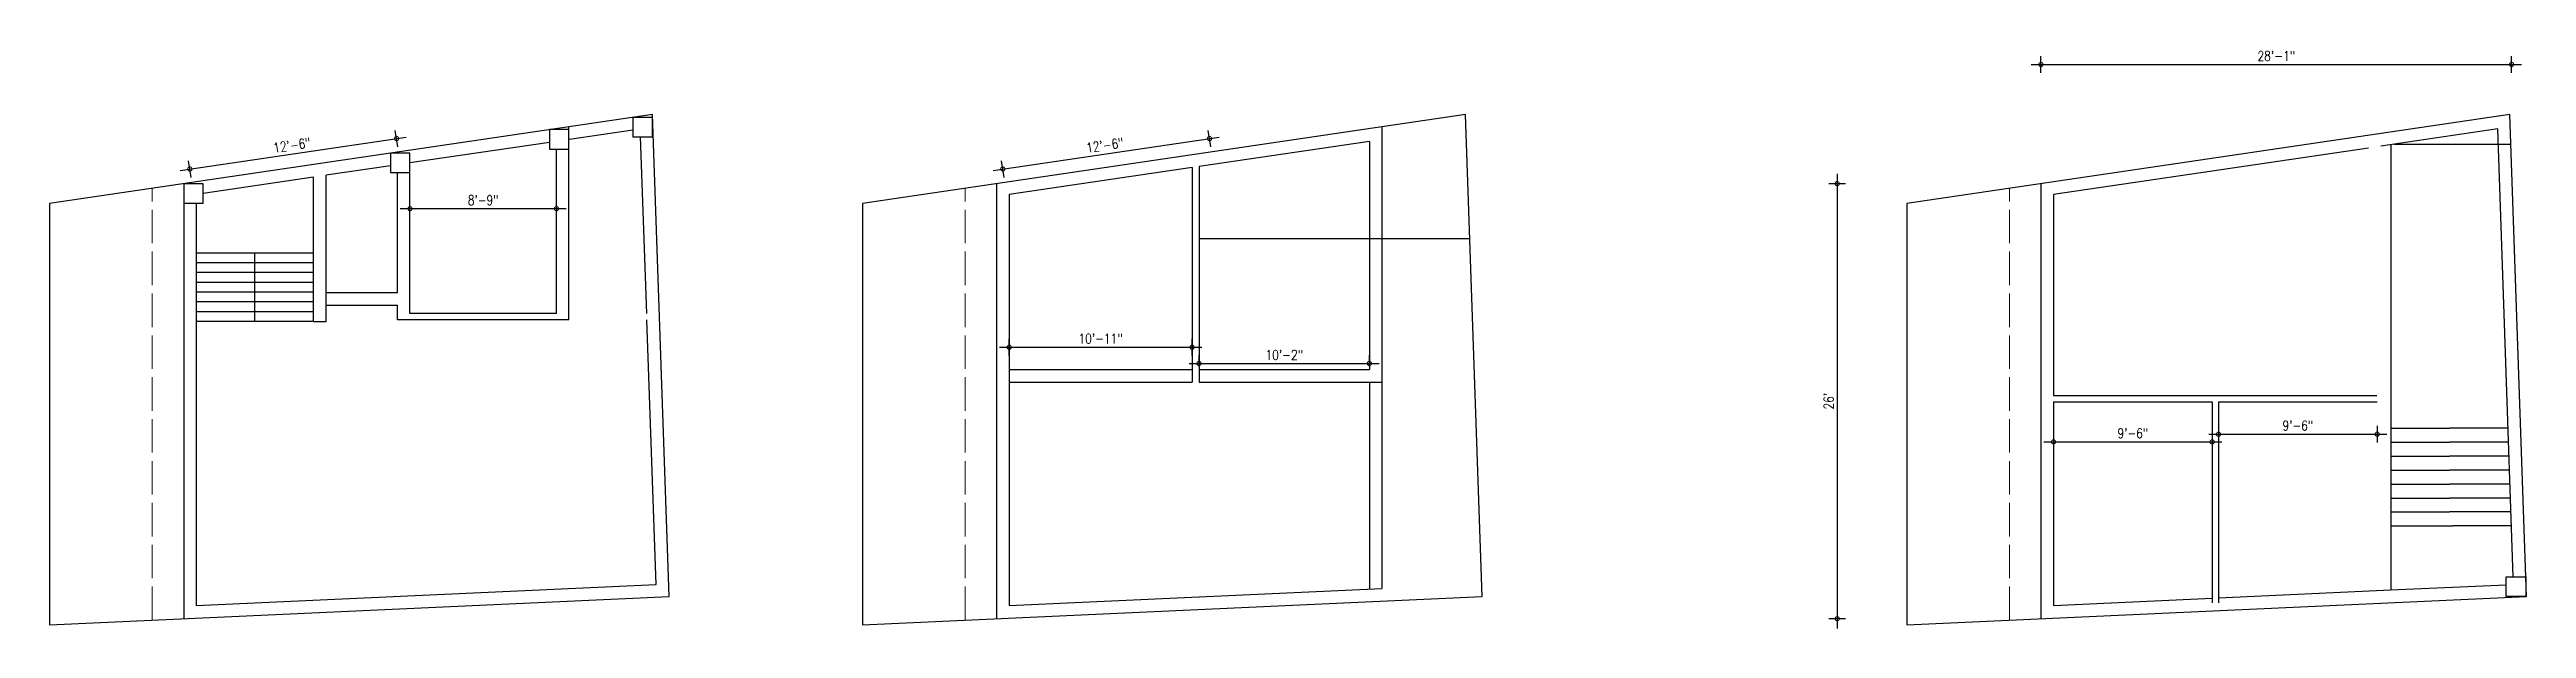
# Model space of a CAD drawing. Header units: inches. Extents: x -9985691 to 3643, y -3270716 to 4788.
# Drawn here: x -4991774 to -4990001, y -3268503 to -3268088 of the extents above; entities that cross this region are included whole.
import ezdxf

# ---------------------------------------------------------------- set-up
doc = ezdxf.new("R2010")
doc.units = ezdxf.units.IN
doc.header["$LTSCALE"] = 2
doc.header["$MEASUREMENT"] = 0
doc.header["$PDMODE"] = 34
doc.linetypes.add('ACAD_ISO02W100', pattern=[15, 12, -3])
doc.layers.get('0').update_dxf_attribs({"linetype": 'CONTINUOUS'})
doc.layers.get('DEFPOINTS').update_dxf_attribs({"color": 141, "linetype": 'CONTINUOUS'})
doc.layers.add('HATCH', color=60, linetype='ACAD_ISO02W100', lineweight=13)
doc.styles.add('ROMANS', font='Romans.shx', dxfattribs={"width": 0.8})
doc.dimstyles.new('8 SCALE', dxfattribs={"dimscale": 0, "dimtxt": 7, "dimasz": 6, "dimexe": 6, "dimexo": 2, "dimgap": 2, "dimtad": 1, "dimdec": 0, "dimzin": 0, "dimdsep": 46, "dimlunit": 4, "dimtxsty": 'ROMANS', "dimblk": 'DOTSMALL', "dimcen": 0, "dimdle": 7, "dimclrd": 8, "dimclre": 8, "dimclrt": 3, "dimadec": 0, "dimazin": 0, "dimtfac": 1, "dimtdec": 0, "dimtofl": 0, "dimtmove": 2, "dimatfit": 3, "dimfxl": 6, "dimfxlon": 1, "dimtolj": 1, "dimtzin": 0, "dimarcsym": 0})

msp = doc.modelspace()

# ---------------------------------------------------------------- blocks, each defined once
blk = doc.blocks.new('_DOTSMALL')
at = {"color": 0, "linetype": 'ByBlock', "const_width": 0.5}
blk.add_lwpolyline([(-0.0625, 0, 1), (0.0625, 0, 1)], format="xyb", close=True, dxfattribs=at)
blk = doc.blocks.new('*D455')
at = {"color": 8, "lineweight": -2, "ltscale": 0.5, "transparency": 16777216}
for p, q in [((-4991680.7, -3268174.5), (-4991518.9, -3268150.6)), ((-4991524.9, -3268157.5), (-4991526.7, -3268145.7)), ((-4991672.9, -3268179.4), (-4991674.7, -3268167.5))]:
    blk.add_line(p, q, dxfattribs=at)
at = {"layer": 'DEFPOINTS', "color": 0, "ltscale": 0.5, "transparency": 16777216}
for p in [(-4991525.8, -3268151.6), (-4991523.2, -3268169), (-4991671.2, -3268190.9)]:
    blk.add_point(p, dxfattribs=at)
at = {"color": 8, "lineweight": -2, "ltscale": 0.5, "transparency": 16777216, "xscale": 6, "yscale": 6, "zscale": 6}
for p, rotation in [((-4991525.8, -3268151.6), 8.39614787789793), ((-4991673.8, -3268173.4), 188.3961478778979)]:
    blk.add_blockref('_DOTSMALL', p, dxfattribs=dict(at, rotation=rotation))
at = {"color": 3, "ltscale": 0.5, "transparency": 16777216, "insert": (-4991600.7, -3268156.4), "char_height": 7, "attachment_point": 5, "rotation": 8.3961, "style": 'ROMANS'}
blk.add_mtext('\\A1;12\'-6"', dxfattribs=at)
blk = doc.blocks.new('*D456')
at = {"color": 8, "lineweight": -2, "ltscale": 0.5, "transparency": 16777216}
for p, q in [((-4991523.2, -3268201.8), (-4991404.4, -3268201.8)), ((-4991516.2, -3268207.8), (-4991516.2, -3268195.8)), ((-4991411.4, -3268207.8), (-4991411.4, -3268195.8))]:
    blk.add_line(p, q, dxfattribs=at)
at = {"layer": 'DEFPOINTS', "color": 0, "ltscale": 0.5, "transparency": 16777216}
for p in [(-4991411.4, -3268201.8), (-4991516.2, -3268223), (-4991411.4, -3268223)]:
    blk.add_point(p, dxfattribs=at)
at = {"color": 8, "lineweight": -2, "ltscale": 0.5, "transparency": 16777216, "xscale": 6, "yscale": 6, "zscale": 6, "rotation": 180}
blk.add_blockref('_DOTSMALL', (-4991516.2, -3268201.8), dxfattribs=at)
at = {"color": 8, "lineweight": -2, "ltscale": 0.5, "transparency": 16777216, "xscale": 6, "yscale": 6, "zscale": 6}
blk.add_blockref('_DOTSMALL', (-4991411.4, -3268201.8), dxfattribs=at)
at = {"color": 3, "ltscale": 0.5, "transparency": 16777216, "insert": (-4991463.8, -3268195.7), "char_height": 7, "attachment_point": 5, "style": 'ROMANS'}
blk.add_mtext('\\A1;8\'-9"', dxfattribs=at)
blk = doc.blocks.new('*D457')
at = {"color": 8, "lineweight": -2, "ltscale": 0.5, "transparency": 16777216}
for p, q in [((-4991098.8, -3268174.5), (-4990937, -3268150.6)), ((-4990943, -3268157.5), (-4990944.8, -3268145.7)), ((-4991091, -3268179.4), (-4991092.8, -3268167.5))]:
    blk.add_line(p, q, dxfattribs=at)
at = {"layer": 'DEFPOINTS', "color": 0, "ltscale": 0.5, "transparency": 16777216}
for p in [(-4990943.9, -3268151.6), (-4990941.3, -3268169), (-4991089.3, -3268190.9)]:
    blk.add_point(p, dxfattribs=at)
at = {"color": 8, "lineweight": -2, "ltscale": 0.5, "transparency": 16777216, "xscale": 6, "yscale": 6, "zscale": 6}
for p, rotation in [((-4990943.9, -3268151.6), 8.39614787789793), ((-4991091.9, -3268173.4), 188.3961478778979)]:
    blk.add_blockref('_DOTSMALL', p, dxfattribs=dict(at, rotation=rotation))
at = {"color": 3, "ltscale": 0.5, "transparency": 16777216, "insert": (-4991018.8, -3268156.4), "char_height": 7, "attachment_point": 5, "rotation": 8.3961, "style": 'ROMANS'}
blk.add_mtext('\\A1;12\'-6"', dxfattribs=at)
blk = doc.blocks.new('*D458')
at = {"color": 8, "lineweight": -2, "ltscale": 0.5, "transparency": 16777216}
for p, q in [((-4990958.4, -3268312.7), (-4990822.5, -3268312.7)), ((-4990951.4, -3268315), (-4990951.4, -3268306.7)), ((-4990829.5, -3268315), (-4990829.5, -3268306.7))]:
    blk.add_line(p, q, dxfattribs=at)
at = {"layer": 'DEFPOINTS', "color": 0, "ltscale": 0.5, "transparency": 16777216}
for p in [(-4990951.4, -3268317), (-4990829.5, -3268312.7), (-4990829.5, -3268317)]:
    blk.add_point(p, dxfattribs=at)
at = {"color": 8, "lineweight": -2, "ltscale": 0.5, "transparency": 16777216, "xscale": 6, "yscale": 6, "zscale": 6, "rotation": 180}
blk.add_blockref('_DOTSMALL', (-4990951.4, -3268312.7), dxfattribs=at)
at = {"color": 8, "lineweight": -2, "ltscale": 0.5, "transparency": 16777216, "xscale": 6, "yscale": 6, "zscale": 6}
blk.add_blockref('_DOTSMALL', (-4990829.5, -3268312.7), dxfattribs=at)
at = {"color": 3, "ltscale": 0.5, "transparency": 16777216, "insert": (-4990890.4, -3268306.6), "char_height": 7, "attachment_point": 5, "style": 'ROMANS'}
blk.add_mtext('\\A1;10\'-2"', dxfattribs=at)
blk = doc.blocks.new('*D459')
at = {"color": 8, "lineweight": -2, "ltscale": 0.5, "transparency": 16777216}
for p, q in [((-4991094.3, -3268301.1), (-4990949.4, -3268301.1)), ((-4991087.3, -3268307.1), (-4991087.3, -3268295.1)), ((-4990956.4, -3268307.1), (-4990956.4, -3268295.1))]:
    blk.add_line(p, q, dxfattribs=at)
at = {"layer": 'DEFPOINTS', "color": 0, "ltscale": 0.5, "transparency": 16777216}
for p in [(-4990956.4, -3268301.1), (-4991087.3, -3268317), (-4990956.4, -3268317)]:
    blk.add_point(p, dxfattribs=at)
at = {"color": 8, "lineweight": -2, "ltscale": 0.5, "transparency": 16777216, "xscale": 6, "yscale": 6, "zscale": 6, "rotation": 180}
blk.add_blockref('_DOTSMALL', (-4991087.3, -3268301.1), dxfattribs=at)
at = {"color": 8, "lineweight": -2, "ltscale": 0.5, "transparency": 16777216, "xscale": 6, "yscale": 6, "zscale": 6}
blk.add_blockref('_DOTSMALL', (-4990956.4, -3268301.1), dxfattribs=at)
at = {"color": 3, "ltscale": 0.5, "transparency": 16777216, "insert": (-4991021.9, -3268294.9), "char_height": 7, "attachment_point": 5, "style": 'ROMANS'}
blk.add_mtext('\\A1;10\'-11"', dxfattribs=at)
blk = doc.blocks.new('*D460')
at = {"color": 8, "lineweight": -2, "ltscale": 0.5, "transparency": 16777216}
for p, q in [((-4990355.8, -3268098.5), (-4990004.9, -3268098.5)), ((-4990348.8, -3268104.5), (-4990348.8, -3268092.5)), ((-4990011.9, -3268104.5), (-4990011.9, -3268092.5))]:
    blk.add_line(p, q, dxfattribs=at)
at = {"layer": 'DEFPOINTS', "color": 0, "ltscale": 0.5, "transparency": 16777216}
for p in [(-4990011.9, -3268098.5), (-4990011.9, -3268172.2), (-4990348.8, -3268183.9)]:
    blk.add_point(p, dxfattribs=at)
at = {"color": 8, "lineweight": -2, "ltscale": 0.5, "transparency": 16777216, "xscale": 6, "yscale": 6, "zscale": 6, "rotation": 180}
blk.add_blockref('_DOTSMALL', (-4990348.8, -3268098.5), dxfattribs=at)
at = {"color": 8, "lineweight": -2, "ltscale": 0.5, "transparency": 16777216, "xscale": 6, "yscale": 6, "zscale": 6}
blk.add_blockref('_DOTSMALL', (-4990011.9, -3268098.5), dxfattribs=at)
at = {"color": 3, "ltscale": 0.5, "transparency": 16777216, "insert": (-4990180.3, -3268092.4), "char_height": 7, "attachment_point": 5, "style": 'ROMANS'}
blk.add_mtext('\\A1;28\'-1"', dxfattribs=at)
blk = doc.blocks.new('*D461')
at = {"color": 8, "lineweight": -2, "ltscale": 0.5, "transparency": 16777216}
for p, q in [((-4990494.6, -3268176.9), (-4990494.6, -3268502.6)), ((-4990488.6, -3268183.9), (-4990500.6, -3268183.9)), ((-4990488.6, -3268495.6), (-4990500.6, -3268495.6))]:
    blk.add_line(p, q, dxfattribs=at)
at = {"layer": 'DEFPOINTS', "color": 0, "ltscale": 0.5, "transparency": 16777216}
for p in [(-4990348.8, -3268183.9), (-4990494.6, -3268495.6), (-4990348.8, -3268495.6)]:
    blk.add_point(p, dxfattribs=at)
at = {"color": 8, "lineweight": -2, "ltscale": 0.5, "transparency": 16777216, "xscale": 6, "yscale": 6, "zscale": 6}
for p, rotation in [((-4990494.6, -3268183.9), 90), ((-4990494.6, -3268495.6), 270)]:
    blk.add_blockref('_DOTSMALL', p, dxfattribs=dict(at, rotation=rotation))
at = {"color": 3, "ltscale": 0.5, "transparency": 16777216, "insert": (-4990500.7, -3268339.7), "char_height": 7, "attachment_point": 5, "rotation": 90, "style": 'ROMANS'}
blk.add_mtext("\\A1;26'", dxfattribs=at)
blk = doc.blocks.new('*D462')
at = {"color": 8, "lineweight": -2, "ltscale": 0.5, "transparency": 16777216}
for p, q in [((-4990346.8, -3268368.9), (-4990219.2, -3268368.9)), ((-4990339.8, -3268362.9), (-4990339.8, -3268374.9)), ((-4990226.2, -3268362.9), (-4990226.2, -3268374.9))]:
    blk.add_line(p, q, dxfattribs=at)
at = {"layer": 'DEFPOINTS', "color": 0, "ltscale": 0.5, "transparency": 16777216}
for p in [(-4990339.8, -3268344.5), (-4990226.2, -3268344.5), (-4990226.2, -3268368.9)]:
    blk.add_point(p, dxfattribs=at)
at = {"color": 8, "lineweight": -2, "ltscale": 0.5, "transparency": 16777216, "xscale": 6, "yscale": 6, "zscale": 6, "rotation": 180}
blk.add_blockref('_DOTSMALL', (-4990339.8, -3268368.9), dxfattribs=at)
at = {"color": 8, "lineweight": -2, "ltscale": 0.5, "transparency": 16777216, "xscale": 6, "yscale": 6, "zscale": 6}
blk.add_blockref('_DOTSMALL', (-4990226.2, -3268368.9), dxfattribs=at)
at = {"color": 3, "ltscale": 0.5, "transparency": 16777216, "insert": (-4990283, -3268362.7), "char_height": 7, "attachment_point": 5, "style": 'ROMANS'}
blk.add_mtext('\\A1;9\'-6"', dxfattribs=at)
blk = doc.blocks.new('*D463')
at = {"color": 8, "lineweight": -2, "ltscale": 0.5, "transparency": 16777216}
for p, q in [((-4990228.7, -3268363.4), (-4990101.1, -3268363.4)), ((-4990221.7, -3268357.4), (-4990221.7, -3268369.4)), ((-4990108.1, -3268357.4), (-4990108.1, -3268369.4))]:
    blk.add_line(p, q, dxfattribs=at)
at = {"layer": 'DEFPOINTS', "color": 0, "ltscale": 0.5, "transparency": 16777216}
for p in [(-4990221.7, -3268344.5), (-4990108.1, -3268344.5), (-4990108.1, -3268363.4)]:
    blk.add_point(p, dxfattribs=at)
at = {"color": 8, "lineweight": -2, "ltscale": 0.5, "transparency": 16777216, "xscale": 6, "yscale": 6, "zscale": 6, "rotation": 180}
blk.add_blockref('_DOTSMALL', (-4990221.7, -3268363.4), dxfattribs=at)
at = {"color": 8, "lineweight": -2, "ltscale": 0.5, "transparency": 16777216, "xscale": 6, "yscale": 6, "zscale": 6}
blk.add_blockref('_DOTSMALL', (-4990108.1, -3268363.4), dxfattribs=at)
at = {"color": 3, "ltscale": 0.5, "transparency": 16777216, "insert": (-4990164.9, -3268357.2), "char_height": 7, "attachment_point": 5, "style": 'ROMANS'}
blk.add_mtext('\\A1;9\'-6"', dxfattribs=at)

# ---------------------------------------------------------------- dimensions: what is measured, and where the dimension line sits
at = {"ltscale": 0.5}
for base, p1, p2, picture, middle in [((-4990011.9, -3268098.5), (-4990348.8, -3268183.9), (-4990011.9, -3268172.2), '*D460', (-4990180.3, -3268092.4)), ((-4991411.4, -3268201.8), (-4991516.2, -3268223), (-4991411.4, -3268223), '*D456', (-4991463.8, -3268195.7)), ((-4990956.4, -3268301.1), (-4991087.3, -3268317), (-4990956.4, -3268317), '*D459', (-4991021.9, -3268294.9)), ((-4990829.5, -3268312.7), (-4990951.4, -3268317), (-4990829.5, -3268317), '*D458', (-4990890.4, -3268306.6)), ((-4990226.2, -3268368.9), (-4990339.8, -3268344.5), (-4990226.2, -3268344.5), '*D462', (-4990283, -3268362.7)), ((-4990108.1, -3268363.4), (-4990221.7, -3268344.5), (-4990108.1, -3268344.5), '*D463', (-4990164.9, -3268357.2))]:
    dim = msp.add_linear_dim(base=base, p1=p1, p2=p2, dimstyle='8 SCALE', override={"dimscale": 1}, dxfattribs=at)
    dim.commit()
    dim.dimension.update_dxf_attribs({"geometry": picture, "text_midpoint": middle})
for p1, p2, picture, middle in [((-4991671.2, -3268190.9), (-4991523.2, -3268169), '*D455', (-4991600.7, -3268156.4)), ((-4991089.3, -3268190.9), (-4990941.3, -3268169), '*D457', (-4991018.8, -3268156.4))]:
    dim = msp.add_aligned_dim(p1=p1, p2=p2, distance=17.6, dimstyle='8 SCALE', override={"dimscale": 1}, dxfattribs=at)
    dim.commit()
    dim.dimension.update_dxf_attribs({"geometry": picture, "text_midpoint": middle})
dim = msp.add_linear_dim(base=(-4990494.6, -3268495.6), p1=(-4990348.8, -3268183.9), p2=(-4990348.8, -3268495.6), angle=90, dimstyle='8 SCALE', override={"dimscale": 1}, dxfattribs=at)
dim.commit()
dim.dimension.update_dxf_attribs({"geometry": '*D461', "text_midpoint": (-4990500.7, -3268339.7)})

# ---------------------------------------------------------------- linework, layer by layer
at = {"ltscale": 0.5}
for p, q in [((-4991342.6, -3268134.3), (-4991774.2, -3268198)), ((-4991330.7, -3268479.6), (-4991342.6, -3268134.3)), ((-4990760.7, -3268134.3), (-4991192.3, -3268198)), ((-4990748.8, -3268479.6), (-4990760.7, -3268134.3)), ((-4990013.2, -3268134.3), (-4990444.8, -3268198)), ((-4990001.3, -3268479.6), (-4990013.2, -3268134.3)), ((-4991416.4, -3268154.3), (-4991516.2, -3268169)), ((-4991411.4, -3268276.9), (-4991411.4, -3268159.2)), ((-4991402.4, -3268281.4), (-4991402.4, -3268143.1)), ((-4991356.6, -3268145.5), (-4991402.1, -3268152.2)), ((-4991346.7, -3268276.9), (-4991351.1, -3268150.4)), ((-4990829.5, -3268153.6), (-4990951.4, -3268171.6)), ((-4990829.5, -3268153.6), (-4990829.5, -3268317)), ((-4990820.5, -3268143.1), (-4990820.5, -3268473.9)), ((-4990114.4, -3268158.4), (-4990339.8, -3268191.6)), ((-4990021.8, -3268144.7), (-4990105.5, -3268157)), ((-4990098.4, -3268155.6), (-4990098.4, -3268475)), ((-4990096, -3268155.6), (-4990012.5, -3268155.6)), ((-4990010.7, -3268465.6), (-4990021.8, -3268144.7)), ((-4991530.2, -3268171.1), (-4991576.2, -3268177.9)), ((-4991525.2, -3268261.9), (-4991525.2, -3268176)), ((-4991516.2, -3268276.9), (-4991516.2, -3268169)), ((-4990956.4, -3268172.3), (-4991087.3, -3268191.6)), ((-4990956.4, -3268172.3), (-4990956.4, -3268326)), ((-4990951.4, -3268171.6), (-4990951.4, -3268326)), ((-4991678.2, -3268183.9), (-4991678.2, -3268495.6)), ((-4991585.2, -3268179.2), (-4991664.2, -3268190.9)), ((-4991585.2, -3268282.6), (-4991585.2, -3268179.2)), ((-4991576.2, -3268282.6), (-4991576.2, -3268177.9)), ((-4991096.3, -3268183.9), (-4991096.3, -3268495.6)), ((-4991087.3, -3268191.6), (-4991087.3, -3268486.2)), ((-4990348.8, -3268183.9), (-4990348.8, -3268495.6)), ((-4990339.8, -3268191.6), (-4990339.8, -3268335.6)), ((-4991774.2, -3268198), (-4991774.2, -3268500)), ((-4991669.2, -3268197.9), (-4991669.2, -3268486.2)), ((-4991192.3, -3268198), (-4991192.3, -3268500)), ((-4990444.8, -3268198), (-4990444.8, -3268500)), ((-4990951.4, -3268223.1), (-4990757.7, -3268223.1)), ((-4991627.2, -3268233.6), (-4991669.2, -3268233.6)), ((-4991627.2, -3268240.6), (-4991669.2, -3268240.6)), ((-4991627.2, -3268247.6), (-4991669.2, -3268247.6)), ((-4991585.2, -3268233.6), (-4991627.2, -3268233.6)), ((-4991627.2, -3268282.6), (-4991627.2, -3268233.6)), ((-4991585.2, -3268240.6), (-4991627.2, -3268240.6)), ((-4991585.2, -3268247.6), (-4991627.2, -3268247.6)), ((-4991627.2, -3268254.6), (-4991669.2, -3268254.6)), ((-4991627.2, -3268261.6), (-4991669.2, -3268261.6)), ((-4991585.2, -3268254.6), (-4991627.2, -3268254.6)), ((-4991585.2, -3268261.6), (-4991627.2, -3268261.6)), ((-4991576.2, -3268261.9), (-4991525.2, -3268261.9)), ((-4991627.2, -3268268.6), (-4991669.2, -3268268.6)), ((-4991627.2, -3268275.6), (-4991669.2, -3268275.6)), ((-4991627.2, -3268282.6), (-4991669.2, -3268282.6)), ((-4991585.2, -3268268.6), (-4991627.2, -3268268.6)), ((-4991585.2, -3268275.6), (-4991627.2, -3268275.6)), ((-4991585.2, -3268282.6), (-4991627.2, -3268282.6)), ((-4991585.2, -3268282.6), (-4991576.2, -3268282.6)), ((-4991576.2, -3268270.9), (-4991525.2, -3268270.9)), ((-4991525.2, -3268281.4), (-4991525.2, -3268270.9)), ((-4991402.4, -3268281.4), (-4991525.2, -3268281.4)), ((-4991411.4, -3268276.9), (-4991516.2, -3268276.9)), ((-4991340, -3268471), (-4991346.6, -3268281.4)), ((-4991087.3, -3268317), (-4990956.4, -3268317)), ((-4990951.4, -3268317), (-4990829.5, -3268317)), ((-4991087.3, -3268326), (-4990956.4, -3268326)), ((-4990951.4, -3268326), (-4990820.5, -3268326)), ((-4990829.5, -3268326), (-4990829.5, -3268473.9)), ((-4990339.8, -3268335.6), (-4990108.3, -3268335.6)), ((-4990339.8, -3268340.1), (-4990226.2, -3268340.1)), ((-4990339.8, -3268340.1), (-4990339.8, -3268486.2)), ((-4990226.2, -3268340.1), (-4990226.2, -3268484.3)), ((-4990221.7, -3268340.1), (-4990221.7, -3268484.1)), ((-4990221.7, -3268340.1), (-4990108.1, -3268340.1)), ((-4990098.4, -3268359.1), (-4990056.4, -3268359.1)), ((-4990098.4, -3268369.1), (-4990056.4, -3268369.1)), ((-4990014.4, -3268359.1), (-4990056.4, -3268359.1)), ((-4990014.1, -3268369.1), (-4990056.4, -3268369.1)), ((-4990098.4, -3268379.1), (-4990056.4, -3268379.1)), ((-4990098.4, -3268389.1), (-4990056.4, -3268389.1)), ((-4990013.7, -3268379.1), (-4990056.4, -3268379.1)), ((-4990013.4, -3268389.1), (-4990056.4, -3268389.1)), ((-4990098.4, -3268399.1), (-4990056.4, -3268399.1)), ((-4990013, -3268399.1), (-4990056.4, -3268399.1)), ((-4990098.4, -3268409.1), (-4990056.4, -3268409.1)), ((-4990098.4, -3268419.1), (-4990056.4, -3268419.1)), ((-4990012.7, -3268409.1), (-4990056.4, -3268409.1)), ((-4990012.3, -3268419.1), (-4990056.4, -3268419.1)), ((-4990098.4, -3268429), (-4990054, -3268429)), ((-4990012, -3268429), (-4990054, -3268429)), ((-4991669.2, -3268486.2), (-4991340, -3268471)), ((-4991087.3, -3268486.2), (-4990820.5, -3268473.9)), ((-4990221.7, -3268480.7), (-4990098.4, -3268475)), ((-4990098.4, -3268475), (-4990015.7, -3268471.2)), ((-4991774.2, -3268500), (-4991330.7, -3268479.6)), ((-4991192.3, -3268500), (-4990748.8, -3268479.6)), ((-4990444.8, -3268500), (-4990001.3, -3268479.6)), ((-4990339.8, -3268486.2), (-4990226.2, -3268480.9))]:
    msp.add_line(p, q, dxfattribs=at)
for points in [[(-4991342.6, -3268136.4), (-4991356.6, -3268136.4), (-4991356.6, -3268150.4), (-4991342.6, -3268150.4)], [(-4991402.4, -3268145.2), (-4991416.4, -3268145.2), (-4991416.4, -3268159.2), (-4991402.4, -3268159.2)], [(-4991516.2, -3268162), (-4991530.2, -3268162), (-4991530.2, -3268176), (-4991516.2, -3268176)], [(-4991664.2, -3268183.9), (-4991678.2, -3268183.9), (-4991678.2, -3268197.9), (-4991664.2, -3268197.9)], [(-4990015.7, -3268465.6), (-4990001.7, -3268465.6), (-4990001.7, -3268479.6), (-4990015.7, -3268479.6)]]:
    msp.add_lwpolyline(points, close=True, dxfattribs=at)
at = {"layer": 'HATCH', "transparency": 33554661}
for p, q in [((-4991700.7, -3268496.6), (-4991700.7, -3268187.2)), ((-4991118.8, -3268496.6), (-4991118.8, -3268187.2)), ((-4990371.3, -3268496.6), (-4990371.3, -3268187.2))]:
    msp.add_line(p, q, dxfattribs=at)

msp.set_redraw_order([(e.dxf.handle, doc.entitydb.next_handle()) for e in msp.query("TEXT MTEXT ATTDEF DIMENSION ARC_DIMENSION")])  # texts and dimensions are drawn at this point

doc.saveas('drawing.dxf')
